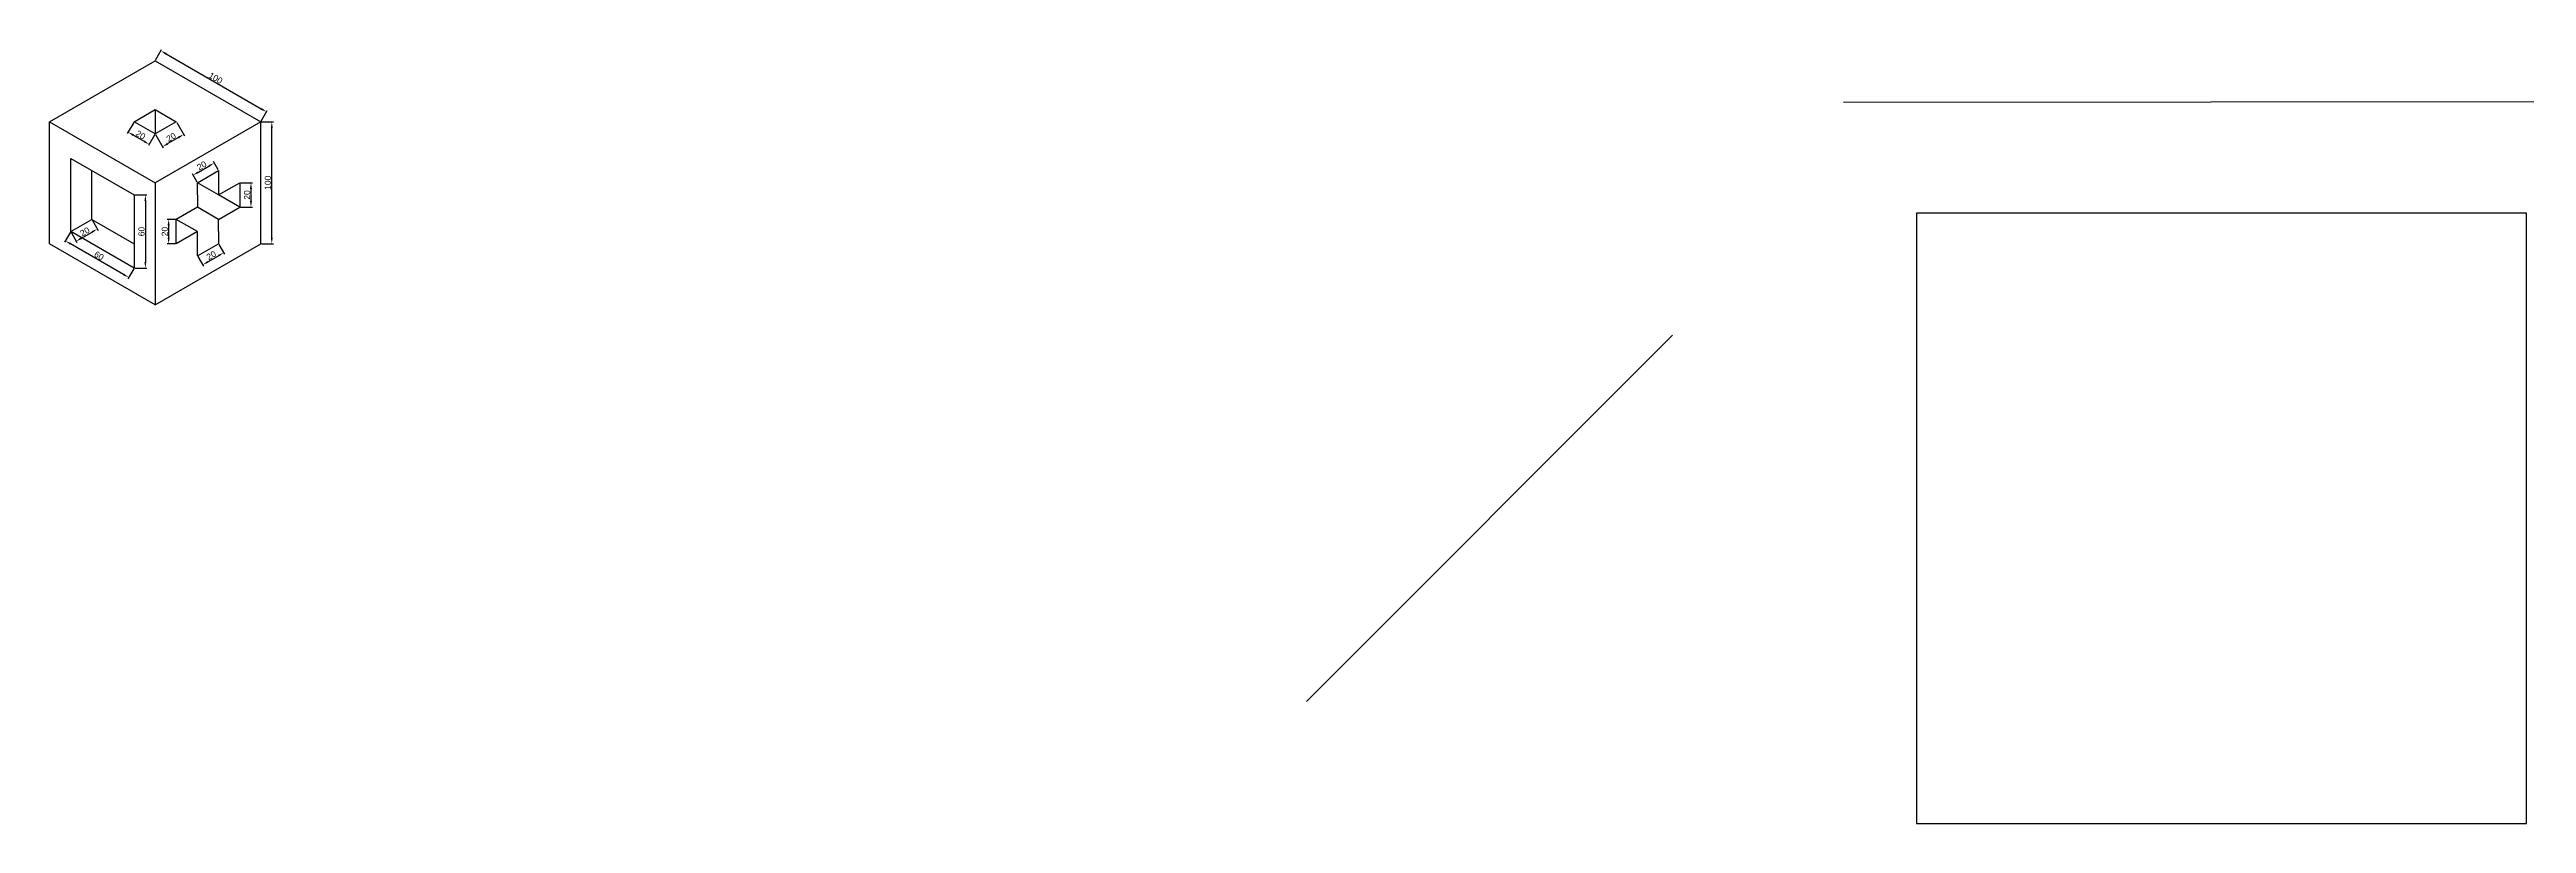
# Model space of a CAD drawing. Header units: millimetres. Extents: x -780 to 3377, y 0 to 784.
# Drawn here: x -780 to 1250, y 150 to 784 of the extents above; entities that cross this region are included whole.
import ezdxf

# ---------------------------------------------------------------- set-up
doc = ezdxf.new("R2010")
doc.units = ezdxf.units.MM
doc.layers.add('Dimensions', color=94, linetype='Continuous')
doc.layers.add('Figura', color=7, linetype='Continuous', lineweight=30)
doc.styles.get("Standard").update_dxf_attribs({"font": 'arial.ttf'})
doc.dimstyles.new('ISO-25', dxfattribs={"dimtxt": 2.5, "dimasz": 2.5, "dimexe": 1.25, "dimexo": 0.625, "dimtad": 1, "dimtxsty": 'Standard', "dimcen": 2.5, "dimadec": 0, "dimazin": 0, "dimtfac": 1, "dimtmove": 0, "dimatfit": 3, "dimfxl": 1, "dimarcsym": 0})

msp = doc.modelspace()

# ---------------------------------------------------------------- blocks, each defined once
blk = doc.blocks.new('*D11')
at = {"layer": 'Defpoints', "color": 0, "transparency": 16777216}
for p in [(-693.6, 775), (-602.3, 733.1), (-607, 725)]:
    blk.add_point(p, dxfattribs=at)
at = {"layer": 'Dimensions', "color": 0, "lineweight": -2, "transparency": 16777216}
for p, q in [((-693.2, 775.5), (-688.3, 784.2)), ((-684.6, 780.6), (-606.6, 735.6)), ((-606.6, 725.5), (-601.7, 734.2))]:
    blk.add_line(p, q, dxfattribs=at)
at = {"layer": 'Dimensions', "color": 0, "transparency": 16777216}
for points in [[(-684.1, 781.3), (-685, 779.8), (-688.9, 783.1)], [(-606.2, 736.3), (-607, 734.8), (-602.3, 733.1)]]:
    blk.add_solid(points, dxfattribs=at)
at = {"layer": 'Dimensions', "color": 0, "transparency": 16777216, "insert": (-644, 760.8), "char_height": 5, "attachment_point": 5, "rotation": 330}
blk.add_mtext('100', dxfattribs=at)
blk = doc.blocks.new('*D12')
at = {"layer": 'Defpoints', "color": 0, "transparency": 16777216}
for p in [(-607, 725), (-598, 725), (-607, 625)]:
    blk.add_point(p, dxfattribs=at)
at = {"layer": 'Dimensions', "color": 0, "lineweight": -2, "transparency": 16777216}
for p, q in [((-606.3, 725), (-596.7, 725)), ((-598, 630), (-598, 720)), ((-606.3, 625), (-596.7, 625))]:
    blk.add_line(p, q, dxfattribs=at)
at = {"layer": 'Dimensions', "color": 0, "transparency": 16777216}
for points in [[(-598.8, 720), (-597.2, 720), (-598, 725)], [(-598.8, 630), (-597.2, 630), (-598, 625)]]:
    blk.add_solid(points, dxfattribs=at)
at = {"layer": 'Dimensions', "color": 0, "transparency": 16777216, "insert": (-601.2, 675), "char_height": 5, "attachment_point": 5, "rotation": 90}
blk.add_mtext('100', dxfattribs=at)
blk = doc.blocks.new('*D13')
at = {"layer": 'Defpoints', "color": 0, "transparency": 16777216}
for p in [(-645.2, 691.2), (-658.9, 675), (-641.6, 685)]:
    blk.add_point(p, dxfattribs=at)
at = {"layer": 'Dimensions', "color": 0, "lineweight": -2, "transparency": 16777216}
for p, q in [((-641.9, 685.5), (-645.8, 692.3)), ((-659.2, 675.5), (-663.1, 682.3)), ((-658.2, 683.7), (-649.5, 688.7))]:
    blk.add_line(p, q, dxfattribs=at)
at = {"layer": 'Dimensions', "color": 0, "transparency": 16777216}
for points in [[(-649.9, 689.4), (-649.1, 688), (-645.2, 691.2)], [(-658.6, 684.4), (-657.7, 683), (-662.5, 681.2)]]:
    blk.add_solid(points, dxfattribs=at)
at = {"layer": 'Dimensions', "color": 0, "transparency": 16777216, "insert": (-655.4, 689), "char_height": 5, "attachment_point": 5, "rotation": 30}
blk.add_mtext('20', dxfattribs=at)
blk = doc.blocks.new('*D14')
at = {"layer": 'Defpoints', "color": 0, "transparency": 16777216}
for p in [(-624.3, 675), (-624.3, 655), (-615.1, 655)]:
    blk.add_point(p, dxfattribs=at)
at = {"layer": 'Dimensions', "color": 0, "lineweight": -2, "transparency": 16777216}
for p, q in [((-623.6, 675), (-613.8, 675)), ((-615.1, 670), (-615.1, 660)), ((-623.6, 655), (-613.8, 655))]:
    blk.add_line(p, q, dxfattribs=at)
at = {"layer": 'Dimensions', "color": 0, "transparency": 16777216}
for points in [[(-615.9, 670), (-614.2, 670), (-615.1, 675)], [(-615.9, 660), (-614.2, 660), (-615.1, 655)]]:
    blk.add_solid(points, dxfattribs=at)
at = {"layer": 'Dimensions', "color": 0, "transparency": 16777216, "insert": (-618.2, 665), "char_height": 5, "attachment_point": 5, "rotation": 90}
blk.add_mtext('20', dxfattribs=at)
blk = doc.blocks.new('*D15')
at = {"layer": 'Defpoints', "color": 0, "transparency": 16777216}
for p in [(-658.9, 615), (-641.6, 625), (-637.4, 617.7)]:
    blk.add_point(p, dxfattribs=at)
at = {"layer": 'Dimensions', "color": 0, "lineweight": -2, "transparency": 16777216}
for p, q in [((-658.6, 614.5), (-654.1, 606.6)), ((-650.4, 610.2), (-641.7, 615.2)), ((-641.3, 624.5), (-636.8, 616.6))]:
    blk.add_line(p, q, dxfattribs=at)
at = {"layer": 'Dimensions', "color": 0, "transparency": 16777216}
for points in [[(-650.8, 610.9), (-650, 609.5), (-654.7, 607.7)], [(-642.1, 615.9), (-641.3, 614.5), (-637.4, 617.7)]]:
    blk.add_solid(points, dxfattribs=at)
at = {"layer": 'Dimensions', "color": 0, "transparency": 16777216, "insert": (-647.6, 615.5), "char_height": 5, "attachment_point": 5, "rotation": 30}
blk.add_mtext('20', dxfattribs=at)
blk = doc.blocks.new('*D16')
at = {"layer": 'Defpoints', "color": 0, "transparency": 16777216}
for p in [(-682.5, 645), (-676.2, 645), (-676.2, 625)]:
    blk.add_point(p, dxfattribs=at)
at = {"layer": 'Dimensions', "color": 0, "lineweight": -2, "transparency": 16777216}
for p, q in [((-676.9, 645), (-683.8, 645)), ((-682.5, 630), (-682.5, 640)), ((-676.9, 625), (-683.8, 625))]:
    blk.add_line(p, q, dxfattribs=at)
at = {"layer": 'Dimensions', "color": 0, "transparency": 16777216}
for points in [[(-683.4, 640), (-681.7, 640), (-682.5, 645)], [(-683.4, 630), (-681.7, 630), (-682.5, 625)]]:
    blk.add_solid(points, dxfattribs=at)
at = {"layer": 'Dimensions', "color": 0, "transparency": 16777216, "insert": (-685.7, 635), "char_height": 5, "attachment_point": 5, "rotation": 90}
blk.add_mtext('20', dxfattribs=at)
blk = doc.blocks.new('*D17')
at = {"layer": 'Defpoints', "color": 0, "transparency": 16777216}
for p in [(-693.6, 715), (-676.2, 725), (-687.5, 704.6)]:
    blk.add_point(p, dxfattribs=at)
at = {"layer": 'Dimensions', "color": 0, "lineweight": -2, "transparency": 16777216}
for p, q in [((-693.2, 714.5), (-686.9, 703.5)), ((-674.5, 712.1), (-683.2, 707.1)), ((-675.9, 724.5), (-669.6, 713.5))]:
    blk.add_line(p, q, dxfattribs=at)
at = {"layer": 'Dimensions', "color": 0, "transparency": 16777216}
for points in [[(-675, 712.8), (-674.1, 711.3), (-670.2, 714.6)], [(-683.6, 707.8), (-682.8, 706.3), (-687.5, 704.6)]]:
    blk.add_solid(points, dxfattribs=at)
at = {"layer": 'Dimensions', "color": 0, "transparency": 16777216, "insert": (-680.5, 712.3), "char_height": 5, "attachment_point": 5, "rotation": 30}
blk.add_mtext('20', dxfattribs=at)
blk = doc.blocks.new('*D18')
at = {"layer": 'Defpoints', "color": 0, "transparency": 16777216}
for p in [(-715.8, 716.5), (-710.9, 725), (-693.6, 715)]:
    blk.add_point(p, dxfattribs=at)
at = {"layer": 'Dimensions', "color": 0, "lineweight": -2, "transparency": 16777216}
for p, q in [((-711.2, 724.5), (-716.4, 715.4)), ((-702.8, 709), (-711.5, 714)), ((-693.9, 714.5), (-699.1, 705.4))]:
    blk.add_line(p, q, dxfattribs=at)
at = {"layer": 'Dimensions', "color": 0, "transparency": 16777216}
for points in [[(-711, 714.7), (-711.9, 713.3), (-715.8, 716.5)], [(-702.4, 709.7), (-703.2, 708.3), (-698.5, 706.5)]]:
    blk.add_solid(points, dxfattribs=at)
at = {"layer": 'Dimensions', "color": 0, "transparency": 16777216, "insert": (-705.5, 714.2), "char_height": 5, "attachment_point": 5, "rotation": 330}
blk.add_mtext('20', dxfattribs=at)
blk = doc.blocks.new('*D19')
at = {"layer": 'Defpoints', "color": 0, "transparency": 16777216}
for p in [(-710.9, 665), (-710.9, 605), (-701.6, 605)]:
    blk.add_point(p, dxfattribs=at)
at = {"layer": 'Dimensions', "color": 0, "lineweight": -2, "transparency": 16777216}
for p, q in [((-710.2, 665), (-700.4, 665)), ((-701.6, 660), (-701.6, 610)), ((-710.2, 605), (-700.4, 605))]:
    blk.add_line(p, q, dxfattribs=at)
at = {"layer": 'Dimensions', "color": 0, "transparency": 16777216}
for points in [[(-702.4, 660), (-700.8, 660), (-701.6, 665)], [(-702.4, 610), (-700.8, 610), (-701.6, 605)]]:
    blk.add_solid(points, dxfattribs=at)
at = {"layer": 'Dimensions', "color": 0, "transparency": 16777216, "insert": (-704.8, 635), "char_height": 5, "attachment_point": 5, "rotation": 90}
blk.add_mtext('60', dxfattribs=at)
blk = doc.blocks.new('*D20')
at = {"layer": 'Defpoints', "color": 0, "transparency": 16777216}
for p in [(-762.8, 635), (-767.2, 627.4), (-710.9, 605)]:
    blk.add_point(p, dxfattribs=at)
at = {"layer": 'Dimensions', "color": 0, "lineweight": -2, "transparency": 16777216}
for p, q in [((-763.1, 634.5), (-767.8, 626.3)), ((-719.6, 599.9), (-762.9, 624.9)), ((-711.2, 604.5), (-715.9, 596.3))]:
    blk.add_line(p, q, dxfattribs=at)
at = {"layer": 'Dimensions', "color": 0, "transparency": 16777216}
for points in [[(-762.5, 625.6), (-763.3, 624.2), (-767.2, 627.4)], [(-719.2, 600.6), (-720, 599.2), (-715.3, 597.4)]]:
    blk.add_solid(points, dxfattribs=at)
at = {"layer": 'Dimensions', "color": 0, "transparency": 16777216, "insert": (-739.6, 615.2), "char_height": 5, "attachment_point": 5, "rotation": 330}
blk.add_mtext('60', dxfattribs=at)
blk = doc.blocks.new('*D21')
at = {"layer": 'Defpoints', "color": 0, "transparency": 16777216}
for p in [(-762.8, 635), (-745.5, 645), (-741, 637.1)]:
    blk.add_point(p, dxfattribs=at)
at = {"layer": 'Dimensions', "color": 0, "lineweight": -2, "transparency": 16777216}
for p, q in [((-762.5, 634.5), (-757.7, 626)), ((-754, 629.6), (-745.3, 634.6)), ((-745.2, 644.5), (-740.3, 636))]:
    blk.add_line(p, q, dxfattribs=at)
at = {"layer": 'Dimensions', "color": 0, "transparency": 16777216}
for points in [[(-754.4, 630.4), (-753.5, 628.9), (-758.3, 627.1)], [(-745.7, 635.4), (-744.9, 633.9), (-741, 637.1)]]:
    blk.add_solid(points, dxfattribs=at)
at = {"layer": 'Dimensions', "color": 0, "transparency": 16777216, "insert": (-751.2, 634.9), "char_height": 5, "attachment_point": 5, "rotation": 30}
blk.add_mtext('20', dxfattribs=at)

# ---------------------------------------------------------------- dimensions: what is measured, and where the dimension line sits
at = {"layer": 'Dimensions'}
for p1, p2, distance, picture, middle in [((-693.554, 775), (-606.952, 725), 9.319, '*D11', (-644.005, 760.823)), ((-693.554, 715), (-710.875, 725), 9.824, '*D18', (-705.538, 714.244)), ((-676.234, 725), (-693.554, 715), 12.046, '*D17', (-680.46, 712.32)), ((-658.913, 675), (-641.593, 685), 7.167, '*D13', (-655.425, 688.958)), ((-710.875, 605), (-762.836, 635), 8.757, '*D20', (-739.645, 615.168)), ((-762.836, 635), (-745.516, 645), -9.087, '*D21', (-751.222, 634.883)), ((-658.913, 615), (-641.593, 625), -8.406, '*D15', (-647.639, 615.472))]:
    dim = msp.add_aligned_dim(p1=p1, p2=p2, distance=distance, dimstyle='ISO-25', override={"dimtxt": 5, "dimasz": 5}, dxfattribs=at)
    dim.commit()
    dim.dimension.update_dxf_attribs({"geometry": picture, "text_midpoint": middle})
for base, p1, p2, picture, middle in [((-597.994, 725), (-606.952, 625), (-606.952, 725), '*D12', (-601.172, 675)), ((-615.064, 655), (-624.272, 675), (-624.272, 655), '*D14', (-618.241, 665)), ((-701.6, 605), (-710.875, 665), (-710.875, 605), '*D19', (-704.778, 635)), ((-682.546, 645), (-676.234, 625), (-676.234, 645), '*D16', (-685.724, 635))]:
    dim = msp.add_linear_dim(base=base, p1=p1, p2=p2, angle=90, dimstyle='ISO-25', override={"dimtxt": 5, "dimasz": 5}, dxfattribs=at)
    dim.commit()
    dim.dimension.update_dxf_attribs({"geometry": picture, "text_midpoint": middle})

# ---------------------------------------------------------------- linework, layer by layer
for p, q in [((690.299, 741.151), (3377.068, 742.809)), ((-693.554, 715), (-710.875, 725)), ((-676.234, 725), (-693.554, 715)), ((1250, 650), (750, 650)), ((750, 650), (750, 150)), ((1250, 150), (1250, 650)), ((-762.836, 635), (-745.516, 645)), ((250, 250), (550, 550)), ((750, 150), (1250, 150))]:
    msp.add_line(p, q)
at = {"layer": 'Figura'}
for p, q in [((-780.157, 725), (-693.554, 775)), ((-693.554, 775), (-606.952, 725)), ((-710.875, 725), (-693.554, 735)), ((-693.554, 735), (-676.234, 725)), ((-693.554, 735), (-693.554, 715)), ((-780.157, 625), (-780.157, 725)), ((-780.157, 725), (-693.554, 675)), ((-606.952, 725), (-693.554, 675)), ((-606.952, 625), (-606.952, 725)), ((-762.836, 695), (-710.875, 665)), ((-762.836, 635), (-762.836, 695)), ((-745.516, 645), (-745.516, 685)), ((-693.554, 675), (-693.554, 575)), ((-658.913, 675), (-641.593, 685)), ((-658.913, 665), (-658.913, 675)), ((-641.593, 665), (-658.913, 675)), ((-641.593, 685), (-641.593, 675)), ((-641.593, 675), (-641.593, 665)), ((-641.593, 665), (-624.272, 675)), ((-624.272, 675), (-624.272, 655)), ((-710.875, 665), (-710.875, 605)), ((-658.913, 655), (-676.234, 645)), ((-658.913, 665), (-658.913, 655)), ((-641.593, 645), (-658.913, 655)), ((-624.272, 655), (-641.593, 665)), ((-641.593, 645), (-624.272, 655)), ((-710.875, 605), (-762.836, 635)), ((-745.516, 645), (-710.875, 625)), ((-676.234, 625), (-676.234, 645)), ((-658.913, 635), (-676.234, 645)), ((-658.913, 635), (-676.234, 625)), ((-658.913, 625), (-658.913, 635)), ((-641.593, 635), (-641.593, 645)), ((-641.593, 635), (-641.593, 625)), ((-693.554, 575), (-780.157, 625)), ((-693.554, 575), (-606.952, 625)), ((-658.913, 615), (-658.913, 625)), ((-658.913, 615), (-641.593, 625))]:
    msp.add_line(p, q, dxfattribs=at)

msp.set_redraw_order([(e.dxf.handle, doc.entitydb.next_handle()) for e in msp.query("TEXT MTEXT ATTDEF DIMENSION ARC_DIMENSION")])  # texts and dimensions are drawn at this point

doc.saveas('drawing.dxf')
